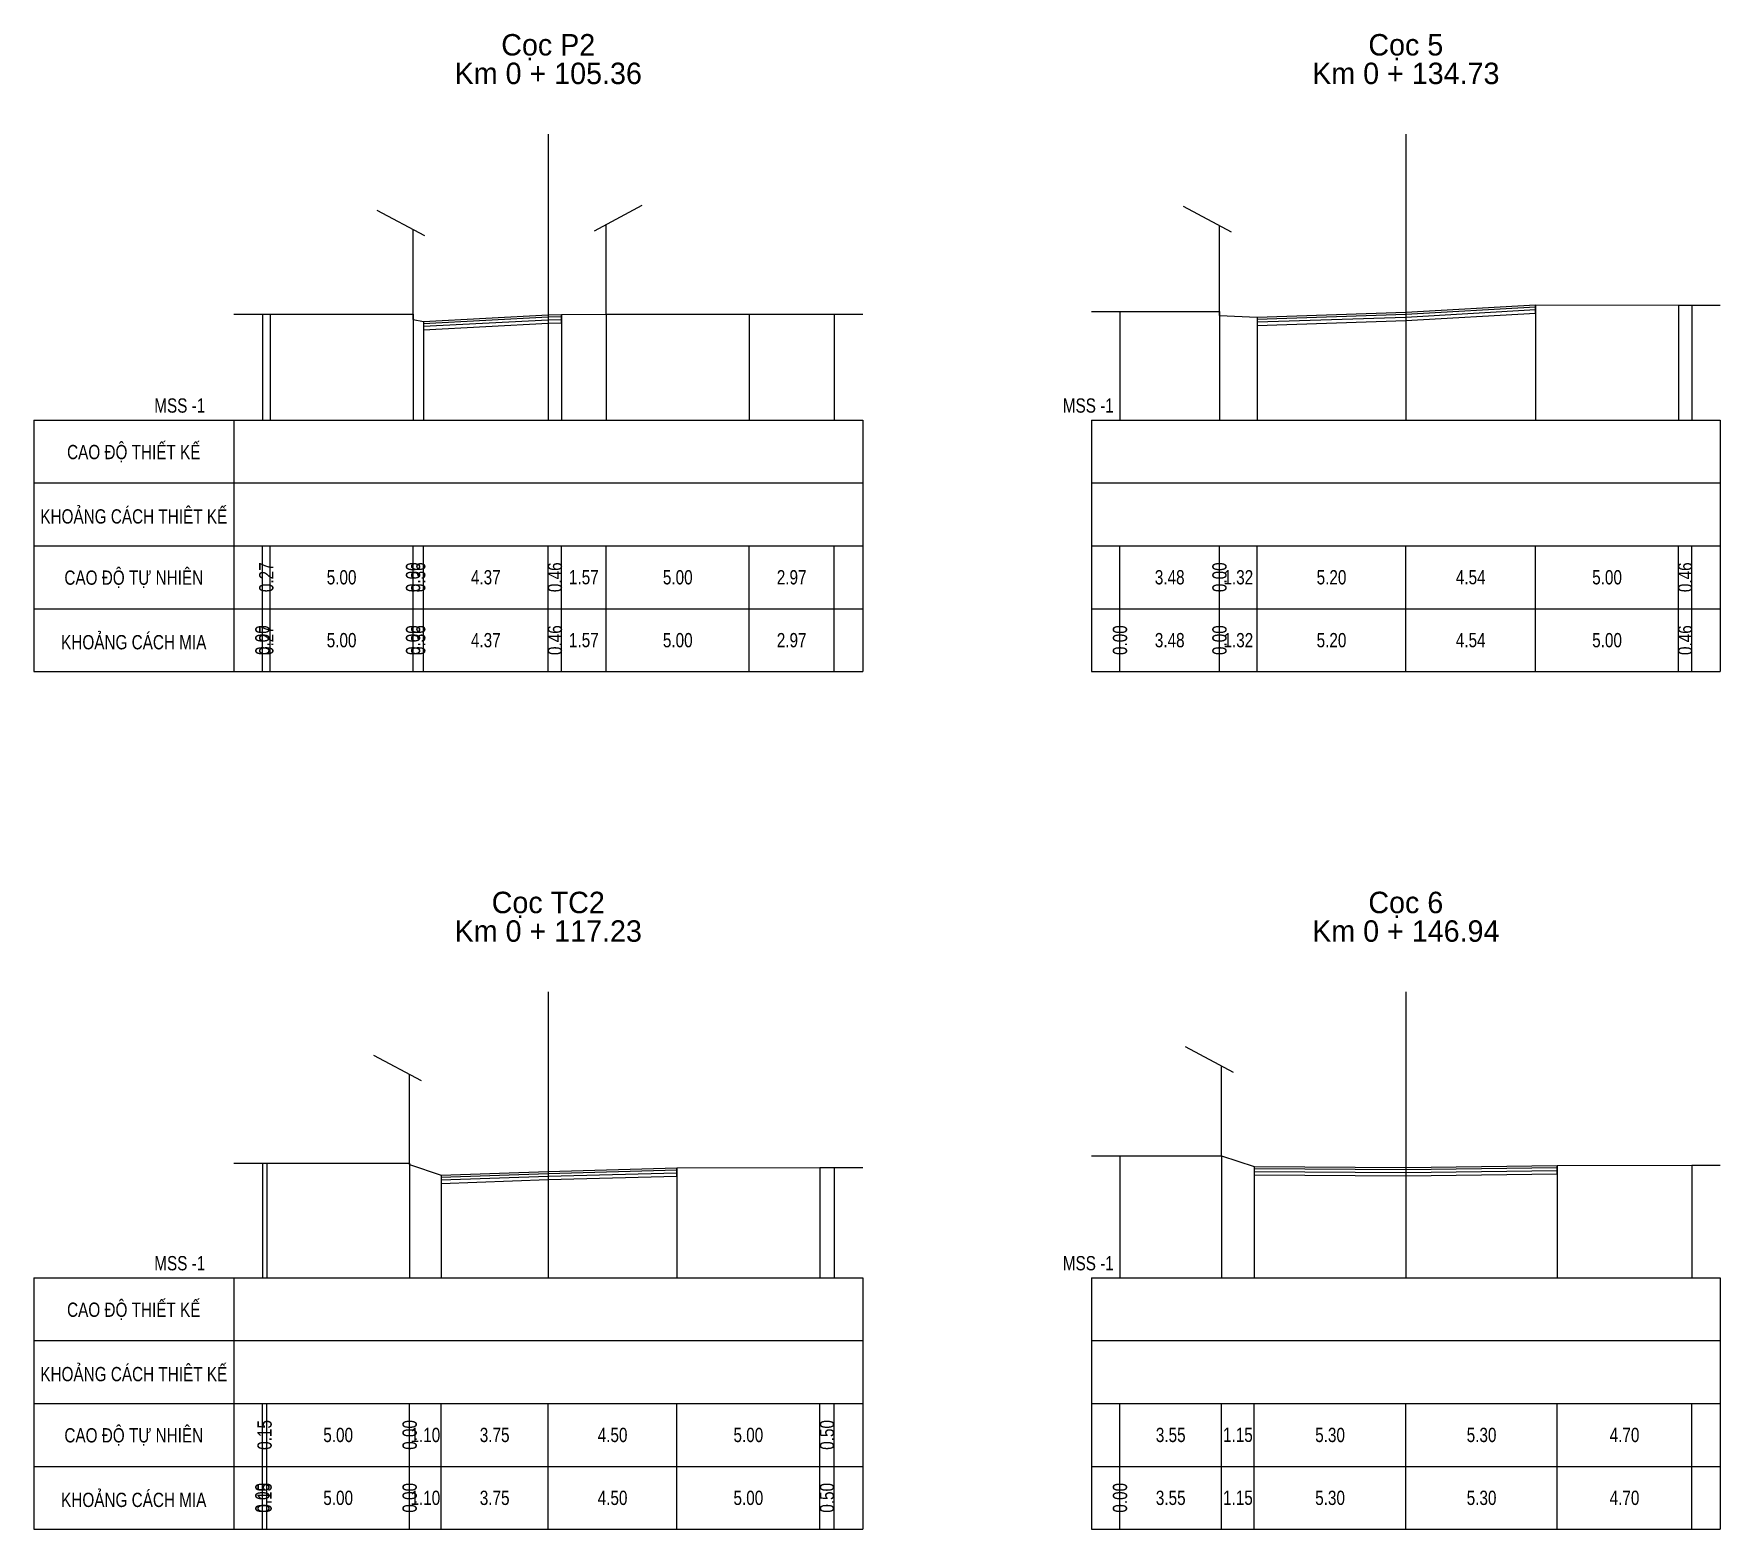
# Model space of a CAD drawing. Header units: inches. Extents: x 423 to 1130, y 16 to 162.
# Drawn here: x 1070.6 to 1129.6, y 42.5 to 94.8 of the extents above; entities that cross this region are included whole.
import ezdxf
from ezdxf.enums import TextEntityAlignment as Align

# ---------------------------------------------------------------- set-up
doc = ezdxf.new("R2010")
doc.units = ezdxf.units.IN
doc.header["$MEASUREMENT"] = 0
for name, color, linetype in [('Bang TN tu nhien', 3, 'Continuous'), ('Duong cu', 8, 'Continuous'), ('Duong dong trac ngang tu nhien', 9, 'Continuous'), ('KH_VAT', 8, 'Continuous'), ('Trac ngang tu nhien', 3, 'Continuous'), ('TracNgang', 7, 'Continuous')]:
    doc.layers.add(name, color=color, linetype=linetype)
doc.styles.add('BangTN', font='viet buddy.shx', dxfattribs={"width": 0.8})

msp = doc.modelspace()

# ---------------------------------------------------------------- texts
at = {"layer": 'Bang TN tu nhien', "color": 3, "style": 'BangTN', "width": 0.8}
for s, p in [('CAO ĐỘ THIẾT KẾ', (1074.054, 80.153)), ('KHOẢNG CÁCH THIÊT KẾ', (1074.054, 77.953)), ('CAO ĐỘ TỰ NHIÊN', (1074.054, 75.753)), ('KHOẢNG CÁCH MIA', (1074.054, 73.553)), ('CAO ĐỘ THIẾT KẾ', (1074.054, 50.153)), ('KHOẢNG CÁCH THIÊT KẾ', (1074.054, 47.953)), ('CAO ĐỘ TỰ NHIÊN', (1074.054, 45.753)), ('KHOẢNG CÁCH MIA', (1074.054, 43.553))]:
    msp.add_text(s, height=0.5, dxfattribs=at).set_placement(p, align=Align.MIDDLE)
at = {"layer": 'Trac ngang tu nhien', "color": 3, "style": 'BangTN'}
for s, p in [('Cọc P2', (1088.554, 94.003)), ('Cọc 5', (1118.554, 94.003)), ('Km 0 + 105.36', (1088.554, 93.003)), ('Km 0 + 134.73', (1118.554, 93.003)), ('Cọc TC2', (1088.554, 64.003)), ('Cọc 6', (1118.554, 64.003)), ('Km 0 + 117.23', (1088.554, 63.003)), ('Km 0 + 146.94', (1118.554, 63.003))]:
    msp.add_text(s, height=0.75, dxfattribs=at).set_placement(p, align=Align.CENTER)
at = {"layer": 'Trac ngang tu nhien', "color": 3, "char_height": 0.5, "style": 'BangTN'}
for insert, attachment_point in [((1076.554, 81.503), 9), ((1106.554, 81.503), 7), ((1076.554, 51.503), 9), ((1106.554, 51.503), 7)]:
    msp.add_mtext('MSS -1', dxfattribs=dict(at, insert=insert, attachment_point=attachment_point))
at = {"layer": 'TracNgang', "color": 3, "style": 'BangTN', "width": 0.8}
for s, p in [('0.27', (1078.689, 75.753)), ('0.00', (1083.824, 75.753)), ('0.36', (1084.004, 75.753)), ('0.46', (1088.784, 75.753)), ('0.00', (1112.034, 75.753)), ('0.46', (1128.324, 75.753)), ('0.00', (1078.554, 73.553)), ('0.27', (1078.689, 73.553)), ('0.00', (1083.824, 73.553)), ('0.36', (1084.004, 73.553)), ('0.46', (1088.784, 73.553)), ('0.00', (1108.554, 73.553)), ('0.00', (1112.034, 73.553)), ('0.46', (1128.324, 73.553)), ('0.15', (1078.629, 45.753)), ('0.00', (1083.704, 45.753)), ('0.50', (1098.304, 45.753)), ('0.00', (1078.554, 43.553)), ('0.15', (1078.629, 43.553)), ('0.00', (1083.704, 43.553)), ('0.50', (1098.304, 43.553)), ('0.00', (1108.554, 43.553))]:
    msp.add_text(s, height=0.5, rotation=90, dxfattribs=at).set_placement(p, align=Align.MIDDLE)
for s, p in [('5.00', (1081.324, 75.753)), ('4.37', (1086.369, 75.753)), ('1.57', (1089.799, 75.753)), ('5.00', (1093.084, 75.753)), ('2.97', (1097.069, 75.753)), ('3.48', (1110.294, 75.753)), ('1.32', (1112.694, 75.753)), ('5.20', (1115.954, 75.753)), ('4.54', (1120.824, 75.753)), ('5.00', (1125.594, 75.753)), ('5.00', (1081.324, 73.553)), ('4.37', (1086.369, 73.553)), ('1.57', (1089.799, 73.553)), ('5.00', (1093.084, 73.553)), ('2.97', (1097.069, 73.553)), ('3.48', (1110.294, 73.553)), ('1.32', (1112.694, 73.553)), ('5.20', (1115.954, 73.553)), ('4.54', (1120.824, 73.553)), ('5.00', (1125.594, 73.553)), ('5.00', (1081.204, 45.753)), ('1.10', (1084.254, 45.753)), ('3.75', (1086.679, 45.753)), ('4.50', (1090.804, 45.753)), ('5.00', (1095.554, 45.753)), ('3.55', (1110.329, 45.753)), ('1.15', (1112.679, 45.753)), ('5.30', (1115.904, 45.753)), ('5.30', (1121.204, 45.753)), ('4.70', (1126.204, 45.753)), ('5.00', (1081.204, 43.553)), ('1.10', (1084.254, 43.553)), ('3.75', (1086.679, 43.553)), ('4.50', (1090.804, 43.553)), ('5.00', (1095.554, 43.553)), ('3.55', (1110.329, 43.553)), ('1.15', (1112.679, 43.553)), ('5.30', (1115.904, 43.553)), ('5.30', (1121.204, 43.553)), ('4.70', (1126.204, 43.553))]:
    msp.add_text(s, height=0.5, dxfattribs=at).set_placement(p, align=Align.MIDDLE)

# ---------------------------------------------------------------- blocks, each defined once
blk = doc.blocks.new('ChieuDungVat1.dwg')
at = {"layer": 'KH_VAT', "color": 6}
for points in [[(2.09, 14.6), (-6.27, 19.07)], [(0, 0), (0, 15.72)]]:
    blk.add_lwpolyline(points, dxfattribs=at)
blk = doc.blocks.new('ChieuDungVat2.dwg')
at = {"layer": 'KH_VAT', "color": 6}
for points in [[(-2.09, 14.6), (6.27, 19.07)], [(0, 0), (0, 15.72)]]:
    blk.add_lwpolyline(points, dxfattribs=at)

# ---------------------------------------------------------------- linework, layer by layer
at = {"layer": 'Bang TN tu nhien', "color": 3}
for p, q in [((1088.554, 91.253), (1088.554, 81.253)), ((1118.554, 91.253), (1118.554, 81.253)), ((1070.554, 81.253), (1070.554, 72.453)), ((1070.554, 81.253), (1099.554, 81.253)), ((1077.554, 81.253), (1077.554, 72.453)), ((1099.554, 81.253), (1099.554, 72.453)), ((1107.554, 81.253), (1107.554, 72.453)), ((1107.554, 81.253), (1129.554, 81.253)), ((1129.554, 81.253), (1129.554, 72.453)), ((1070.554, 79.053), (1099.554, 79.053)), ((1107.554, 79.053), (1129.554, 79.053)), ((1070.554, 76.853), (1099.554, 76.853)), ((1107.554, 76.853), (1129.554, 76.853)), ((1070.554, 74.653), (1099.554, 74.653)), ((1107.554, 74.653), (1129.554, 74.653)), ((1070.554, 72.453), (1099.554, 72.453)), ((1107.554, 72.453), (1129.554, 72.453)), ((1088.554, 61.253), (1088.554, 51.253)), ((1118.554, 61.253), (1118.554, 51.253)), ((1070.554, 51.253), (1070.554, 42.453)), ((1070.554, 51.253), (1099.554, 51.253)), ((1077.554, 51.253), (1077.554, 42.453)), ((1099.554, 51.253), (1099.554, 42.453)), ((1107.554, 51.253), (1107.554, 42.453)), ((1107.554, 51.253), (1129.554, 51.253)), ((1129.554, 51.253), (1129.554, 42.453)), ((1070.554, 49.053), (1099.554, 49.053)), ((1107.554, 49.053), (1129.554, 49.053)), ((1070.554, 46.853), (1099.554, 46.853)), ((1107.554, 46.853), (1129.554, 46.853)), ((1070.554, 44.653), (1099.554, 44.653)), ((1107.554, 44.653), (1129.554, 44.653)), ((1070.554, 42.453), (1099.554, 42.453)), ((1107.554, 42.453), (1129.554, 42.453))]:
    msp.add_line(p, q, dxfattribs=at)
at = {"layer": 'Duong cu'}
for points in [[(1113.354, 84.853), (1113.354, 84.563), (1118.554, 84.733), (1123.094, 84.993), (1123.094, 85.283)], [(1113.354, 84.783), (1118.554, 84.953), (1123.094, 85.213)], [(1113.354, 84.683), (1118.554, 84.853), (1123.094, 85.113)], [(1084.184, 84.703), (1084.184, 84.413), (1088.554, 84.643), (1089.014, 84.653), (1089.014, 84.943)], [(1084.184, 84.633), (1088.554, 84.863), (1089.014, 84.873)], [(1084.184, 84.533), (1088.554, 84.763), (1089.014, 84.773)], [(1084.804, 54.843), (1084.804, 54.553), (1088.554, 54.683), (1093.054, 54.803), (1093.054, 55.093)], [(1084.804, 54.773), (1088.554, 54.903), (1093.054, 55.023)], [(1084.804, 54.673), (1088.554, 54.803), (1093.054, 54.923)], [(1113.254, 55.143), (1113.254, 54.853), (1118.554, 54.813), (1123.854, 54.883), (1123.854, 55.173)], [(1113.254, 55.073), (1118.554, 55.033), (1123.854, 55.103)], [(1113.254, 54.973), (1118.554, 54.933), (1123.854, 55.003)]]:
    msp.add_lwpolyline(points, dxfattribs=at)
at = {"layer": 'Duong dong trac ngang tu nhien', "color": 8}
for p, q in [((1108.554, 85.053), (1108.554, 81.253)), ((1112.034, 85.053), (1112.034, 81.253)), ((1118.554, 85.023), (1118.554, 81.253)), ((1123.094, 85.283), (1123.094, 81.253)), ((1128.094, 85.273), (1128.094, 81.253)), ((1128.554, 85.272), (1128.554, 81.253)), ((1078.554, 84.953), (1078.554, 81.253)), ((1078.824, 84.953), (1078.824, 81.253)), ((1083.824, 84.953), (1083.824, 81.253)), ((1083.824, 84.773), (1083.824, 81.253)), ((1084.184, 84.703), (1084.184, 81.253)), ((1088.554, 84.933), (1088.554, 81.253)), ((1089.014, 84.943), (1089.014, 81.253)), ((1090.584, 84.953), (1090.584, 81.253)), ((1095.584, 84.953), (1095.584, 81.253)), ((1098.554, 84.953), (1098.554, 81.253)), ((1112.034, 84.903), (1112.034, 81.253)), ((1113.354, 84.853), (1113.354, 81.253)), ((1108.554, 55.513), (1108.554, 51.253)), ((1112.104, 55.513), (1112.104, 51.253)), ((1078.554, 55.253), (1078.554, 51.253)), ((1078.704, 55.253), (1078.704, 51.253)), ((1083.704, 55.253), (1083.704, 51.253)), ((1083.704, 55.213), (1083.704, 51.253)), ((1088.554, 54.973), (1088.554, 51.253)), ((1093.054, 55.093), (1093.054, 51.253)), ((1098.054, 55.103), (1098.054, 51.253)), ((1098.554, 55.104), (1098.554, 51.253)), ((1113.254, 55.143), (1113.254, 51.253)), ((1118.554, 55.103), (1118.554, 51.253)), ((1123.854, 55.173), (1123.854, 51.253)), ((1128.554, 55.183), (1128.554, 51.253)), ((1084.804, 54.843), (1084.804, 51.253))]:
    msp.add_line(p, q, dxfattribs=at)
at = {"layer": 'Trac ngang tu nhien', "color": 3}
for points in [[(1107.554, 85.053), (1108.554, 85.053), (1112.034, 85.053), (1112.034, 84.903), (1113.354, 84.853), (1118.554, 85.023), (1123.094, 85.283), (1128.094, 85.273), (1128.554, 85.272), (1129.554, 85.27)], [(1077.554, 84.953), (1078.554, 84.953), (1078.824, 84.953), (1083.824, 84.953), (1083.824, 84.773), (1084.184, 84.703), (1088.554, 84.933), (1089.014, 84.943), (1090.584, 84.953), (1095.584, 84.953), (1098.554, 84.953), (1099.554, 84.953)], [(1107.554, 55.513), (1108.554, 55.513), (1112.104, 55.513), (1113.254, 55.143), (1118.554, 55.103), (1123.854, 55.173), (1128.554, 55.183), (1129.554, 55.185)], [(1077.554, 55.253), (1078.554, 55.253), (1078.704, 55.253), (1083.704, 55.253), (1083.704, 55.213), (1084.804, 54.843), (1088.554, 54.973), (1093.054, 55.093), (1098.054, 55.103), (1098.554, 55.104), (1099.554, 55.106)]]:
    msp.add_lwpolyline(points, dxfattribs=at)
at = {"layer": 'TracNgang', "color": 3}
for p, q in [((1078.554, 74.653), (1078.554, 76.853)), ((1078.824, 74.653), (1078.824, 76.853)), ((1083.824, 74.653), (1083.824, 76.853)), ((1083.824, 74.653), (1083.824, 76.853)), ((1084.184, 74.653), (1084.184, 76.853)), ((1088.554, 74.653), (1088.554, 76.853)), ((1089.014, 74.653), (1089.014, 76.853)), ((1090.584, 74.653), (1090.584, 76.853)), ((1095.584, 74.653), (1095.584, 76.853)), ((1098.554, 74.653), (1098.554, 76.853)), ((1108.554, 74.653), (1108.554, 76.853)), ((1112.034, 74.653), (1112.034, 76.853)), ((1112.034, 74.653), (1112.034, 76.853)), ((1113.354, 74.653), (1113.354, 76.853)), ((1118.554, 74.653), (1118.554, 76.853)), ((1123.094, 74.653), (1123.094, 76.853)), ((1128.094, 74.653), (1128.094, 76.853)), ((1128.554, 74.653), (1128.554, 76.853)), ((1078.554, 72.453), (1078.554, 74.653)), ((1078.824, 72.453), (1078.824, 74.653)), ((1083.824, 72.453), (1083.824, 74.653)), ((1083.824, 72.453), (1083.824, 74.653)), ((1084.184, 72.453), (1084.184, 74.653)), ((1088.554, 72.453), (1088.554, 74.653)), ((1089.014, 72.453), (1089.014, 74.653)), ((1090.584, 72.453), (1090.584, 74.653)), ((1095.584, 72.453), (1095.584, 74.653)), ((1098.554, 72.453), (1098.554, 74.653)), ((1108.554, 72.453), (1108.554, 74.653)), ((1112.034, 72.453), (1112.034, 74.653)), ((1112.034, 72.453), (1112.034, 74.653)), ((1113.354, 72.453), (1113.354, 74.653)), ((1118.554, 72.453), (1118.554, 74.653)), ((1123.094, 72.453), (1123.094, 74.653)), ((1128.094, 72.453), (1128.094, 74.653)), ((1128.554, 72.453), (1128.554, 74.653)), ((1078.554, 44.653), (1078.554, 46.853)), ((1078.704, 44.653), (1078.704, 46.853)), ((1083.704, 44.653), (1083.704, 46.853)), ((1083.704, 44.653), (1083.704, 46.853)), ((1084.804, 44.653), (1084.804, 46.853)), ((1088.554, 44.653), (1088.554, 46.853)), ((1093.054, 44.653), (1093.054, 46.853)), ((1098.054, 44.653), (1098.054, 46.853)), ((1098.554, 44.653), (1098.554, 46.853)), ((1108.554, 44.653), (1108.554, 46.853)), ((1112.104, 44.653), (1112.104, 46.853)), ((1113.254, 44.653), (1113.254, 46.853)), ((1118.554, 44.653), (1118.554, 46.853)), ((1123.854, 44.653), (1123.854, 46.853)), ((1128.554, 44.653), (1128.554, 46.853)), ((1078.554, 42.453), (1078.554, 44.653)), ((1078.704, 42.453), (1078.704, 44.653)), ((1083.704, 42.453), (1083.704, 44.653)), ((1083.704, 42.453), (1083.704, 44.653)), ((1084.804, 42.453), (1084.804, 44.653)), ((1088.554, 42.453), (1088.554, 44.653)), ((1093.054, 42.453), (1093.054, 44.653)), ((1098.054, 42.453), (1098.054, 44.653)), ((1098.554, 42.453), (1098.554, 44.653)), ((1108.554, 42.453), (1108.554, 44.653)), ((1112.104, 42.453), (1112.104, 44.653)), ((1113.254, 42.453), (1113.254, 44.653)), ((1118.554, 42.453), (1118.554, 44.653)), ((1123.854, 42.453), (1123.854, 44.653)), ((1128.554, 42.453), (1128.554, 44.653))]:
    msp.add_line(p, q, dxfattribs=at)

# ---------------------------------------------------------------- block references
at = {"color": 3, "xscale": 0.2, "yscale": 0.2, "zscale": 0.2}
for name, p in [('ChieuDungVat1.dwg', (1083.824, 84.773)), ('ChieuDungVat2.dwg', (1090.584, 84.953)), ('ChieuDungVat1.dwg', (1112.034, 84.903)), ('ChieuDungVat1.dwg', (1083.704, 55.213)), ('ChieuDungVat1.dwg', (1112.104, 55.513))]:
    msp.add_blockref(name, p, dxfattribs=at)

msp.set_redraw_order([(e.dxf.handle, doc.entitydb.next_handle()) for e in msp.query("TEXT MTEXT ATTDEF DIMENSION ARC_DIMENSION")])  # texts and dimensions are drawn at this point

doc.saveas('drawing.dxf')
